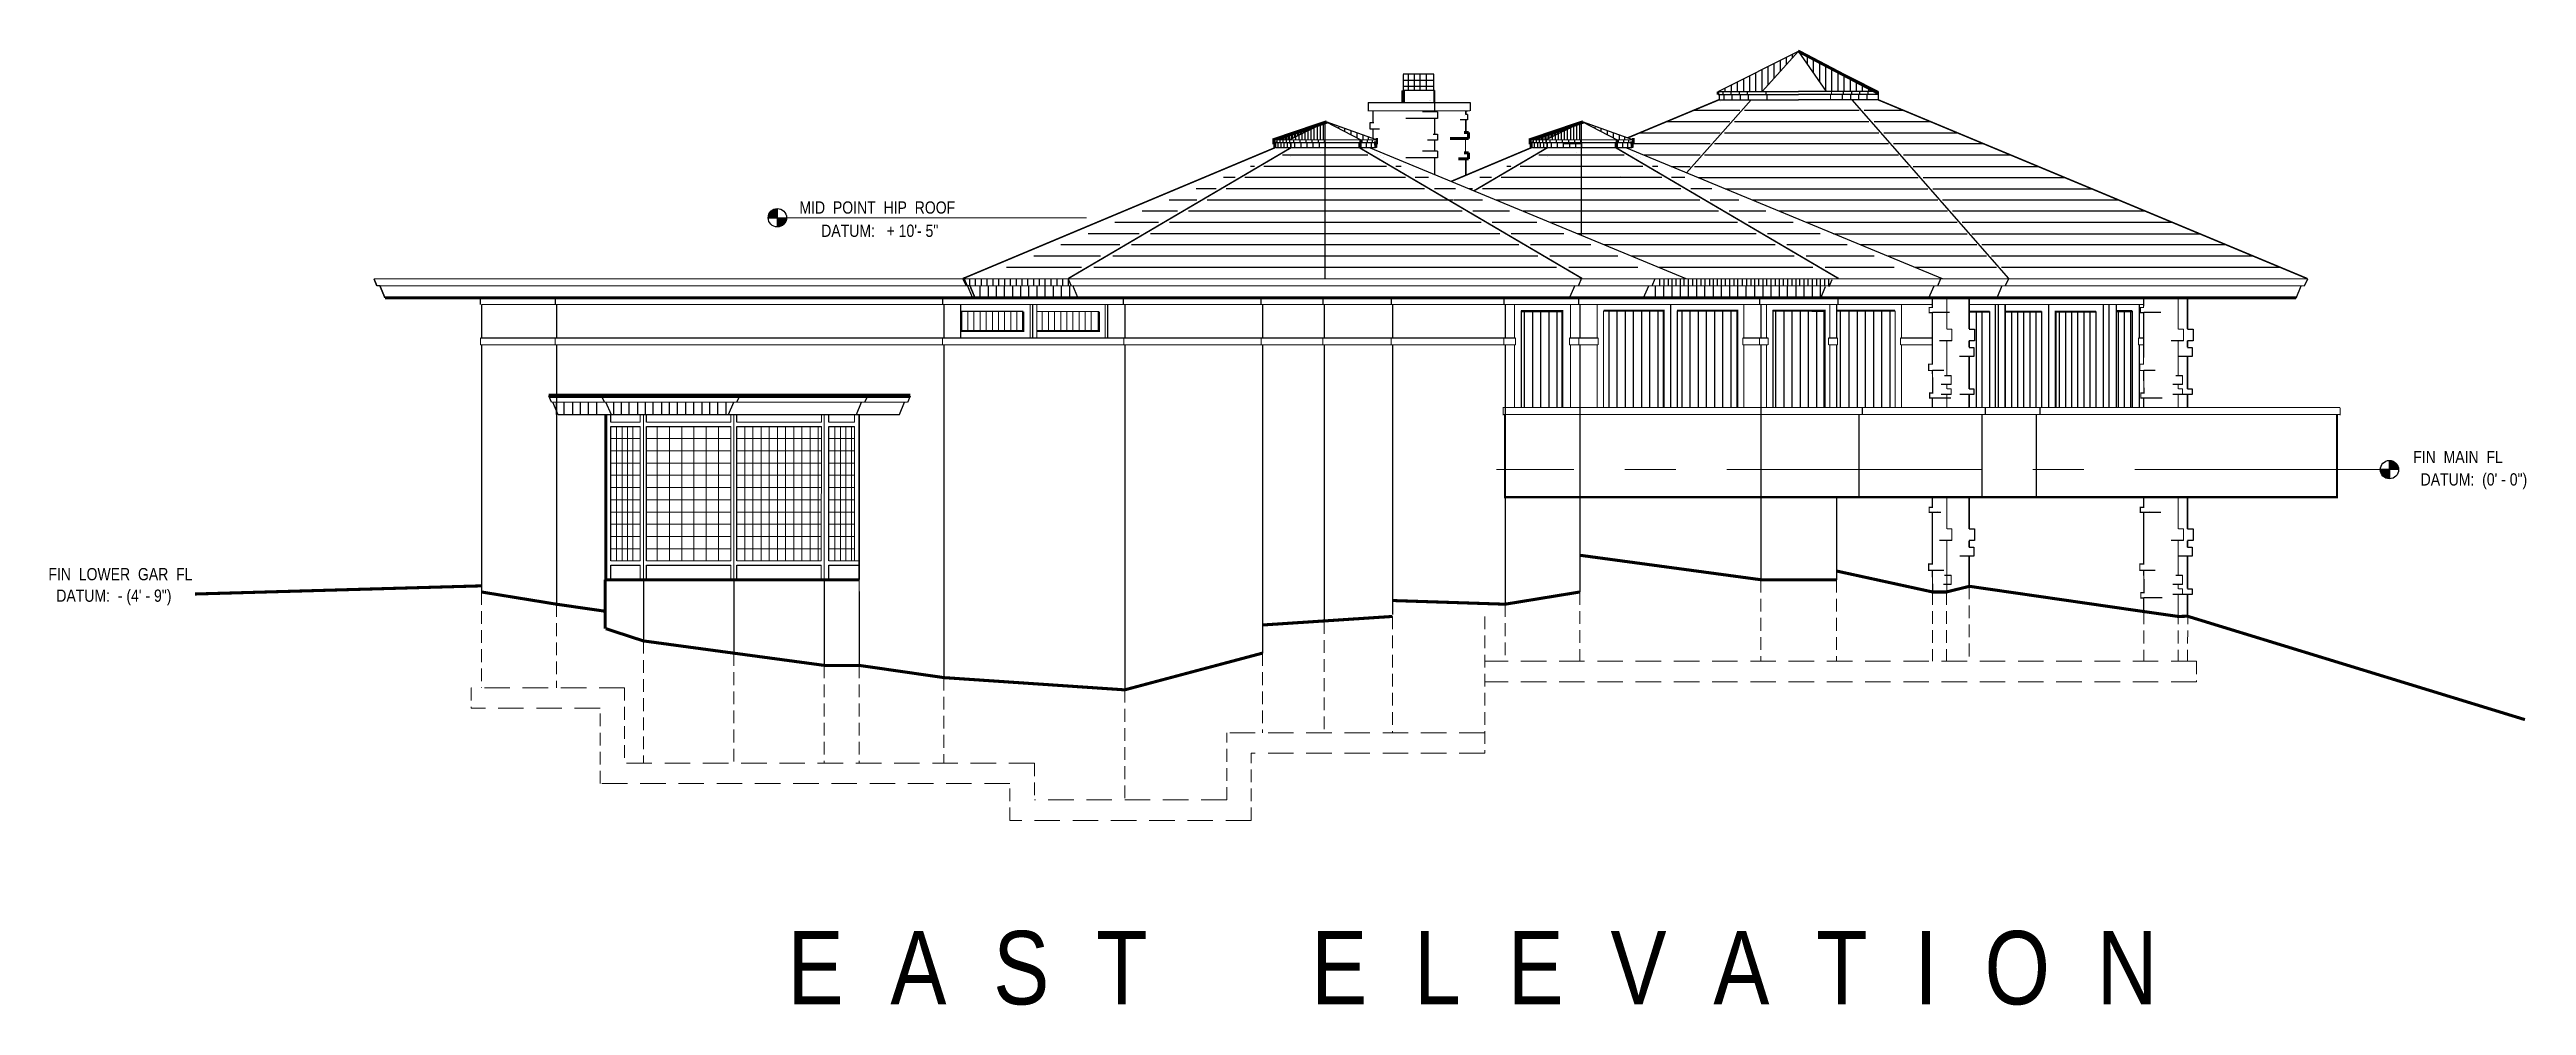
# Model space of a CAD drawing. Header units: inches. Extents: x -10188 to 9179, y -281 to 6710.
# Drawn here: x 3669 to 4883, y -281 to 188 of the extents above; entities that cross this region are included whole.
import ezdxf

# ---------------------------------------------------------------- set-up
doc = ezdxf.new("R2010")
doc.units = ezdxf.units.IN
doc.header["$MEASUREMENT"] = 0
doc.linetypes.add('CENTER', pattern=[2, 1.25, -0.25, 0.25, -0.25])
doc.linetypes.add('HIDDEN', pattern=[0.375, 0.25, -0.125])
doc.layers.add('FOOTING', color=7, linetype='HIDDEN', lineweight=5)
doc.layers.add('GRID LAYOUT', color=1, linetype='Continuous', lineweight=9)
for name, color, linetype in [('LLTEXT', 7, 'Continuous'), ('NORTH_ELEVATION', 7, 'Continuous'), ('SOUTH_ELEVATION', 7, 'Continuous'), ('SOUTH_ELEVATION_TEXT', 7, 'Continuous')]:
    doc.layers.add(name, color=color, linetype=linetype)
doc.styles.add('ARCHENT', font='technical.ttf', dxfattribs={"height": 6})

msp = doc.modelspace()

# ---------------------------------------------------------------- texts
at = {"layer": 'LLTEXT', "color": 7, "linetype": 'Continuous', "ltscale": 0.5, "insert": (4366.5, -262.9), "char_height": 36, "attachment_point": 5, "style": 'ARCHENT'}
msp.add_mtext('E  A  S  T       E  L  E  V  A  T  I  O  N', dxfattribs=at)
at = {"layer": 'SOUTH_ELEVATION_TEXT', "color": 7, "linetype": 'Continuous', "ltscale": 0.5, "char_height": 6, "attachment_point": 5, "style": 'ARCHENT'}
for s, insert, width in [('MID  POINT  HIP  ROOF', (4074.7, 110.1), 93.75), ('DATUM:   + 10\'- 5"', (4075.9, 98.7), 94.5), ('FIN  MAIN  FL', (4849.7, -12.2), 93.75), ('DATUM:  (0\' - 0")', (4857.5, -24.1), 94.5), ('FIN  LOWER  GAR  FL', (3703.6, -69.7), 93.75), ('DATUM:  - (4\' - 9")', (3700.4, -81.1), 94.5)]:
    msp.add_mtext(s, dxfattribs=dict(at, insert=insert, width=width))

# ---------------------------------------------------------------- hatches: boundary and pattern name
at = {"layer": 'SOUTH_ELEVATION_TEXT', "linetype": 'Continuous', "ltscale": 0.5}
h = msp.add_hatch(color=7, dxfattribs=at)
h.paths.add_polyline_path([(4025.7, 109.6), (4025.7, 105.1), (4021.2, 105.1, -0.414214)])
h.paths.add_polyline_path([(4025.7, 100.6), (4025.7, 105.1), (4030.2, 105.1, -0.414214)])
h = msp.add_hatch(color=7, dxfattribs=at)
h.paths.add_polyline_path([(4816.1, -13.9), (4816.1, -18.4), (4820.6, -18.4, 0.414214)])
h.paths.add_polyline_path([(4816.1, -22.9), (4816.1, -18.4), (4811.6, -18.4, 0.414214)])

# ---------------------------------------------------------------- linework, layer by layer
at = {"layer": 'FOOTING', "ltscale": 25}
for p, q in [((4507.9, -72.4), (4507.9, -112.4)), ((4544.9, -72.4), (4544.9, -112.4)), ((3880.6, -78.4), (3880.6, -125.4)), ((3917.4, -84.4), (3917.4, -125.4)), ((4382.5, -84.4), (4382.5, -112.4)), ((4419.2, -78.4), (4419.2, -112.4)), ((4592.1, -78.4), (4592.1, -112.4)), ((4598.9, -78.4), (4598.9, -112.4)), ((4610, -75.6), (4610, -112.4)), ((4293.8, -92.6), (4293.8, -147.4)), ((4327.3, -90.4), (4327.3, -147.4)), ((4372.5, -90.4), (4372.5, -157.4)), ((4695.6, -88), (4695.6, -112.4)), ((4712.5, -88), (4712.5, -112.4, -1.2)), ((4717.2, -88), (4717.1, -112.4)), ((3960, -102.4), (3960, -162.4)), ((4004.3, -108.4), (4004.3, -162.4)), ((4263.5, -108.4), (4263.5, -147.4)), ((4048.7, -114.4), (4048.7, -162.4)), ((4065.8, -114.4), (4065.8, -162.4)), ((4107.3, -120.4), (4107.3, -162.4)), ((4721.5, -112.4), (4721.5, -122.4)), ((3875.6, -125.4), (3875.6, -135.4)), ((3950.8, -125.4), (3950.8, -162.4)), ((4196, -126.4), (4196, -180.4)), ((3938.8, -172.4), (3938.8, -135.4)), ((4246, -180.4), (4246, -147.4)), ((4258, -190.4), (4258, -157.4)), ((4151.7, -162.4), (4151.7, -180.4)), ((4139.7, -190.4), (4139.7, -172.4))]:
    msp.add_line(p, q, dxfattribs=at)
at = {"layer": 'FOOTING', "lineweight": 5, "ltscale": 50}
for p, q in [((4721.5, -112.4), (4372.5, -112.4)), ((3950.8, -125.4), (3875.6, -125.4)), ((4721.5, -122.4), (4372.5, -122.4)), ((3938.8, -135.4), (3875.6, -135.4)), ((4372.5, -147.4), (4246, -147.4)), ((4372.5, -157.4), (4258, -157.4)), ((4151.7, -162.4), (3950.8, -162.4)), ((4139.7, -172.4), (3938.8, -172.4)), ((4246, -180.4), (4151.7, -180.4)), ((4258, -190.4), (4139.7, -190.4))]:
    msp.add_line(p, q, dxfattribs=at)
at = {"layer": 'GRID LAYOUT', "color": 1, "linetype": 'CENTER', "lineweight": 5, "ltscale": 100}
msp.add_line((4816.2, -18.4), (4378.3, -18.4), dxfattribs=at)
at = {"layer": 'NORTH_ELEVATION', "color": 5, "linetype": 'Continuous', "ltscale": 0.5}
for p, q in [((4486.9, 167), (4526.3, 186.8)), ((4508.5, 167), (4526.3, 186.8)), ((4540, 167), (4526.3, 186.8)), ((4319.5, 143.4), (4294.8, 152.1)), ((4445.2, 143.4), (4420.5, 152.1))]:
    msp.add_line(p, q, dxfattribs=at)
at = {"layer": 'NORTH_ELEVATION', "color": 7, "linetype": 'Continuous', "ltscale": 0.5}
for p, q in [((4565.4, 167), (4526.3, 186.8)), ((4486.9, 165.5), (4526.3, 165.5)), ((4487.4, 163), (4526.3, 163)), ((4565.4, 165.5), (4526.3, 165.5)), ((4565.4, 163), (4526.3, 163)), ((4565.4, 167), (4565.4, 165.5)), ((4565.4, 165.5), (4565.4, 163)), ((4269.1, 139.3), (4269.1, 139.3)), ((4269.6, 141.8), (4269.6, 139.3)), ((4318.8, 141.9), (4270.3, 141.9)), ((4394.8, 139.3), (4394.8, 139.3)), ((4395.3, 141.8), (4395.3, 139.3)), ((4444.5, 141.9), (4396, 141.9)), ((4463.6, 62.6, -1), (4463.6, 12, -1.7)), ((4622.7, 62.6, -0.4), (4622.7, 12.1, -0.4)), ((4624.2, 62.6, -0.4), (4624.2, 12.1, -0.4)), ((4649, 62.6, -1), (4649, 12.1, -1.7)), ((4675.7, 62.6, -0.4), (4675.7, 12.1, -0.4)), ((4693.4, 62.6), (4693.4, 46.1)), ((4146.2, 59.1, 44.9), (4115.7, 59.1, 44.9)), ((4390.3, 59.5), (4390.3, 12)), ((4460.3, 59.5, -1), (4460.3, 12.1, -1.7)), ((4466.8, 59.5, -1), (4466.8, 12, -1.7)), ((4513.7, 59.8, -1), (4513.7, 12.4, -1.7)), ((4620, 59.1, -1.4), (4620, 12.1, -1.4)), ((4645.5, 59.1, -1), (4645.5, 12.1, -1.7)), ((4672.2, 59.1, -0.4), (4672.2, 12.1, -0.4)), ((4689.9, 59.5, -1), (4689.9, 12.1, -1)), ((4387.6, 46.1), (3880.1, 46.1)), ((4428.1, 46.1), (4414, 46.1)), ((4511.4, 46.1), (4499, 46.1)), ((4545.5, 46.1), (4541.1, 46.1)), ((4592, 46.1), (4576.4, 46.1)), ((4695.6, 46.1), (4693, 46.1)), ((4693.4, 42.8), (4693.4, 12.1))]:
    msp.add_line(p, q, dxfattribs=at)
at = {"layer": 'NORTH_ELEVATION', "color": 27, "linetype": 'Continuous', "lineweight": 20, "ltscale": 0.5}
for p, q in [((4345.7, 162.6, 8.9), (4345.7, 162.6, 8.9)), ((4362.7, 155.2), (4362.7, 155.2)), ((4362.9, 152.9), (4362.9, 152.9))]:
    msp.add_line(p, q, dxfattribs=at)
at = {"layer": 'NORTH_ELEVATION', "color": 27, "linetype": 'Continuous', "ltscale": 0.5}
for p, q in [((4347.9, 162.6), (4347.9, 157)), ((4317.7, 157.4), (4317.7, 154.4)), ((4317.7, 156.5), (4317.7, 151.6)), ((4317.7, 148.8), (4317.7, 143.9)), ((4347.9, 153.8), (4347.9, 146.1)), ((4347.9, 143.2), (4347.9, 137.7)), ((4347.9, 143.2), (4347.9, 137.7)), ((4347.9, 134.5), (4347.9, 126.3))]:
    msp.add_line(p, q, dxfattribs=at)
at = {"layer": 'NORTH_ELEVATION', "color": 251, "linetype": 'Continuous', "ltscale": 0.5}
for p, q in [((4486.9, 167), (4526.3, 167)), ((4486.9, 167), (4486.9, 165.5)), ((4487.4, 165.5), (4487.4, 163)), ((4487.4, 163), (4526.3, 163)), ((4489.2, 167), (4489.2, 165.5)), ((4489.7, 165.5), (4489.7, 163)), ((4493.2, 167), (4493.2, 165.5)), ((4493.7, 165.5), (4493.7, 163)), ((4497.2, 167), (4497.2, 165.5)), ((4497.7, 165.5), (4497.7, 163)), ((4501.2, 167), (4501.2, 165.5)), ((4501.7, 165.5), (4501.7, 163)), ((4510.3, 167), (4510.3, 165.5)), ((4510.8, 165.5), (4510.8, 163)), ((4565.1, 167), (4526.3, 167)), ((4562, 163), (4526.3, 163)), ((4547.8, 165.5), (4547.8, 163)), ((4548.3, 167), (4548.3, 165.5)), ((4551.8, 165.5), (4551.8, 163)), ((4552.3, 167), (4552.3, 165.5)), ((4555.8, 165.5), (4555.8, 163)), ((4556.3, 167), (4556.3, 165.5)), ((4559.8, 165.5), (4559.8, 163)), ((4560.3, 167), (4560.3, 165.5)), ((4319, 139.4), (4270.3, 139.4)), ((4270.6, 143.3), (4270.6, 141.8)), ((4271.1, 141.8), (4271.1, 139.3)), ((4272.1, 143.4), (4272.1, 141.9)), ((4272.6, 141.9), (4272.6, 139.4)), ((4273.5, 143.4), (4273.5, 141.9)), ((4274, 141.9), (4274, 139.4)), ((4275.1, 143.4), (4275.1, 141.9)), ((4275.6, 141.9), (4275.6, 139.4)), ((4278.8, 143.4), (4278.8, 141.9)), ((4279.3, 141.9), (4279.3, 139.4)), ((4281.8, 143.4), (4281.8, 141.9)), ((4282.3, 141.9), (4282.3, 139.4)), ((4284.8, 143.4), (4284.8, 141.9)), ((4285.3, 141.9), (4285.3, 139.4)), ((4287.8, 143.4), (4287.8, 141.9)), ((4288.3, 141.9), (4288.3, 139.4)), ((4290.8, 143.4), (4290.8, 141.9)), ((4291.3, 141.9), (4291.3, 139.4)), ((4293.8, 143.4), (4293.8, 141.9)), ((4294.3, 141.9), (4294.3, 139.4)), ((4294.3, 141.9), (4294.3, 139.4)), ((4310.8, 141.9), (4310.8, 139.4)), ((4311.2, 141.9), (4311.2, 139.4)), ((4311.3, 143.4), (4311.3, 141.9)), ((4311.7, 143.4), (4311.7, 141.9)), ((4311.7, 141.9), (4311.7, 139.4)), ((4311.7, 141.9), (4311.7, 139.4)), ((4312.2, 143.4), (4312.2, 141.9)), ((4312.2, 143.4), (4312.2, 141.9)), ((4314.3, 141.9), (4314.3, 139.4)), ((4314.8, 143.4), (4314.8, 141.9)), ((4316.8, 141.9), (4316.8, 139.4)), ((4317.3, 143.4), (4317.3, 141.9)), ((4319.1, 141.9), (4319.1, 139.4)), ((4444.7, 139.4), (4396, 139.4)), ((4396.3, 143.3), (4396.3, 141.8)), ((4396.8, 141.8), (4396.8, 139.3)), ((4397.8, 143.4), (4397.8, 141.9)), ((4398.3, 141.9), (4398.3, 139.4)), ((4399.2, 143.4), (4399.2, 141.9)), ((4399.7, 141.9), (4399.7, 139.4)), ((4400.8, 143.4), (4400.8, 141.9)), ((4401.3, 141.9), (4401.3, 139.4)), ((4404.5, 143.4), (4404.5, 141.9)), ((4405, 141.9), (4405, 139.4)), ((4407.5, 143.4), (4407.5, 141.9)), ((4408, 141.9), (4408, 139.4)), ((4410.5, 143.4), (4410.5, 141.9)), ((4411, 141.9), (4411, 139.4)), ((4413.5, 143.4), (4413.5, 141.9)), ((4414, 141.9), (4414, 139.4)), ((4416.5, 143.4), (4416.5, 141.9)), ((4417, 141.9), (4417, 139.4)), ((4419.5, 143.4), (4419.5, 141.9)), ((4420, 141.9), (4420, 139.4)), ((4420, 141.9), (4420, 139.4)), ((4436.5, 141.9), (4436.5, 139.4)), ((4436.9, 141.9), (4436.9, 139.4)), ((4437, 143.4), (4437, 141.9)), ((4437.4, 143.4), (4437.4, 141.9)), ((4437.4, 141.9), (4437.4, 139.4)), ((4437.4, 141.9), (4437.4, 139.4)), ((4437.9, 143.4), (4437.9, 141.9)), ((4437.9, 143.4), (4437.9, 141.9)), ((4440, 141.9), (4440, 139.4)), ((4440.5, 143.4), (4440.5, 141.9)), ((4442.5, 141.9), (4442.5, 139.4)), ((4443, 143.4), (4443, 141.9)), ((4444.8, 141.9), (4444.8, 139.4))]:
    msp.add_line(p, q, dxfattribs=at)
at = {"layer": 'NORTH_ELEVATION', "color": 83, "linetype": 'Continuous', "lineweight": 20, "ltscale": 0.5}
for p, q in [((4488, 162.2), (4488, 162.2)), ((4362.6, 119.2), (4362.6, 119.2))]:
    msp.add_line(p, q, dxfattribs=at)
at = {"layer": 'NORTH_ELEVATION', "color": 93, "linetype": 'Continuous', "lineweight": 20, "ltscale": 0.5}
for p, q in [((4493.8, 169.9), (4493.8, 169.9)), ((4559, 169.9), (4559, 169.9)), ((4277.5, 135.2), (4277.5, 135.2)), ((4292, 137.2), (4292, 137.2)), ((4319.9, 136.2), (4319.9, 136.2)), ((4403.2, 135.2), (4403.2, 135.2)), ((4417.7, 137.2), (4417.7, 137.2)), ((4445.6, 136.2), (4445.6, 136.2)), ((4439.3, 125.5), (4439.3, 125.5))]:
    msp.add_line(p, q, dxfattribs=at)
at = {"layer": 'NORTH_ELEVATION', "color": 5, "linetype": 'Continuous', "lineweight": 30, "ltscale": 0.5}
for p, q in [((4294.8, 152.1), (4276.9, 143.4)), ((4294.8, 152.1), (4311.7, 143.4)), ((4420.5, 152.1), (4402.6, 143.4)), ((4420.5, 152.1), (4437.4, 143.4))]:
    msp.add_line(p, q, dxfattribs=at)
at = {"layer": 'NORTH_ELEVATION', "color": 93, "linetype": 'Continuous', "ltscale": 0.5}
for p, q in [((4448.5, 146.8), (4487.9, 146.8)), ((4461.7, 152.3), (4492.7, 152.3)), ((4474.9, 157.8), (4497.6, 157.8)), ((4490, 146.8), (4565.7, 146.8)), ((4494.9, 152.3), (4560.9, 152.3)), ((4499.8, 157.8), (4556.1, 157.8)), ((4558.6, 157.8), (4577.7, 157.8)), ((4563.4, 152.3), (4590.9, 152.3)), ((4568.2, 146.8), (4604.1, 146.8)), ((4315.2, 135.8), (4273.4, 135.8)), ((4315.2, 135.8), (4273.4, 135.8)), ((4471.2, 75.2), (4316.5, 139.3)), ((4440.9, 135.8), (4399.1, 135.8)), ((4419.8, 141.3), (4410.8, 141.3)), ((4596.9, 75.2), (4442.2, 139.3)), ((4483, 141.3), (4446, 141.3)), ((4478.1, 135.8), (4450.6, 135.8)), ((4575.4, 135.8), (4480.3, 135.8)), ((4570.5, 141.3), (4485.2, 141.3)), ((4617.3, 141.3), (4573, 141.3)), ((4630.5, 135.8), (4577.8, 135.8)), ((4250.2, 124.8), (4244.4, 124.8)), ((4333.7, 124.8), (4254.9, 124.8)), ((4259.6, 130.3), (4257.6, 130.3)), ((4324.4, 130.3), (4264.2, 130.3)), ((4331.6, 130.3), (4329, 130.3)), ((4344.9, 124.8), (4338.4, 124.8)), ((4375.9, 124.8), (4370.1, 124.8)), ((4459.4, 124.8), (4380.6, 124.8)), ((4385.3, 130.3), (4383.3, 130.3)), ((4450.1, 130.3), (4389.9, 130.3)), ((4457.3, 130.3), (4454.7, 130.3)), ((4463.9, 130.3), (4473.2, 130.3)), ((4470.6, 124.8), (4464.1, 124.8)), ((4475.4, 130.3), (4580.2, 130.3)), ((4477.2, 124.8), (4585, 124.8)), ((4582.6, 130.3), (4643.7, 130.3)), ((4587.4, 124.8), (4656.9, 124.8)), ((4231.3, 113.8), (4217.8, 113.8)), ((4240.8, 119.3), (4231.1, 119.3)), ((4352.2, 113.8), (4236.4, 113.8)), ((4342.9, 119.3), (4245.7, 119.3)), ((4357, 113.8), (4343.5, 113.8)), ((4358.2, 119.3), (4347.8, 119.3)), ((4371.4, 113.8), (4357.3, 113.8)), ((4366.5, 119.3), (4364.7, 119.3)), ((4468.6, 119.3), (4371.4, 119.3)), ((4477.9, 113.8), (4378, 113.8)), ((4483.9, 119.3), (4473.5, 119.3)), ((4497.1, 113.8), (4483, 113.8)), ((4490.4, 119.3), (4589.8, 119.3)), ((4594.6, 113.8), (4503.7, 113.8)), ((4592.2, 119.3), (4670.1, 119.3)), ((4683.3, 113.8), (4597, 113.8)), ((4203.1, 97.3), (4178, 97.3)), ((4212.5, 102.8), (4191.2, 102.8)), ((4221.9, 108.3), (4204.5, 108.3)), ((4379.9, 97.3), (4208.7, 97.3)), ((4370.7, 102.8), (4217.9, 102.8)), ((4361.4, 108.3), (4227.2, 108.3)), ((4338.2, 102.8), (4316.9, 102.8)), ((4347.6, 108.3), (4330.2, 108.3)), ((4384.7, 108.3), (4366.7, 108.3)), ((4398, 102.8), (4376.1, 102.8)), ((4411.3, 97.3), (4385.5, 97.3)), ((4487.1, 108.3), (4391.3, 108.3)), ((4496.4, 102.8), (4404.6, 102.8)), ((4505.6, 97.3), (4417.9, 97.3)), ((4510.4, 108.3), (4492.4, 108.3)), ((4523.7, 102.8), (4501.8, 102.8)), ((4537, 97.3), (4511.2, 97.3)), ((4599.4, 108.3), (4517, 108.3)), ((4604.2, 102.8), (4530.3, 102.8)), ((4543.5, 97.3), (4609, 97.3)), ((4696.5, 108.3), (4601.8, 108.3)), ((4709.7, 102.8), (4606.6, 102.8)), ((4611.4, 97.3), (4722.9, 97.3)), ((4184.2, 86.3), (4151.4, 86.3)), ((4193.6, 91.8), (4164.7, 91.8)), ((4398.5, 86.3), (4190.2, 86.3)), ((4389.2, 91.8), (4199.4, 91.8)), ((4424.5, 91.8), (4395, 91.8)), ((4437.8, 86.3), (4404.4, 86.3)), ((4514.9, 91.8), (4431.1, 91.8)), ((4524.2, 86.3), (4444.4, 86.3)), ((4550.2, 91.8), (4520.7, 91.8)), ((4563.5, 86.3), (4530.1, 86.3)), ((4613.8, 91.8), (4556.8, 91.8)), ((4618.6, 86.3), (4570.1, 86.3)), ((4736.1, 91.8), (4616.2, 91.8)), ((4749.3, 86.3), (4621, 86.3)), ((4119.9, 75.3), (4119.9, 71.8)), ((4122.7, 75.3), (4122.7, 71.8)), ((4125.6, 75.3), (4125.6, 71.8)), ((4128.4, 75.3), (4128.4, 71.8)), ((4131.3, 75.3), (4131.3, 71.8)), ((4134.1, 75.3), (4134.1, 71.8)), ((4137, 75.3), (4137, 71.8)), ((4174.8, 80.8), (4138.1, 80.8)), ((4139.8, 75.3), (4139.8, 71.8)), ((4142.7, 75.3), (4142.7, 71.8)), ((4145.5, 75.3), (4145.5, 71.8)), ((4148.4, 75.3), (4148.4, 71.8)), ((4151.2, 75.3), (4151.2, 71.8)), ((4154.1, 75.3), (4154.1, 71.8)), ((4156.9, 75.3), (4156.9, 71.8)), ((4159.8, 75.3), (4159.8, 71.8)), ((4162.7, 75.3), (4162.7, 71.8)), ((4165.5, 75.3), (4165.5, 71.8)), ((4168.3, 75.3), (4168.3, 71.8)), ((4407.7, 80.8), (4180.9, 80.8)), ((4447.6, 80.8), (4413.8, 80.8)), ((4533.4, 80.8), (4457.7, 80.8)), ((4458.2, 75.2), (4458.2, 71.7)), ((4460.3, 75.2), (4460.3, 71.7)), ((4462.4, 75.2), (4462.4, 71.7)), ((4464.3, 75.1), (4464.3, 71.6)), ((4466.2, 75.1), (4466.2, 71.6)), ((4468.3, 75.1), (4468.3, 71.6)), ((4470.2, 75.1), (4470.2, 71.6)), ((4472.3, 75.1), (4472.3, 71.6)), ((4474.4, 75.1), (4474.4, 71.6)), ((4476.3, 75.2), (4476.3, 71.7)), ((4478.4, 75.2), (4478.4, 71.7)), ((4480.5, 75.2), (4480.5, 71.7)), ((4482.7, 75.2), (4482.7, 71.7)), ((4484.5, 75.1), (4484.5, 71.6)), ((4486.4, 75.1), (4486.4, 71.6)), ((4488.5, 75.1), (4488.5, 71.6)), ((4490.4, 75.1), (4490.4, 71.6)), ((4492.5, 75.1), (4492.5, 71.6)), ((4494.7, 75.1), (4494.7, 71.6)), ((4496.5, 75.1), (4496.5, 71.6)), ((4498.7, 75.1), (4498.7, 71.6)), ((4500.8, 75.1), (4500.8, 71.6)), ((4502.9, 75.1), (4502.9, 71.6)), ((4504.8, 75.1), (4504.8, 71.6)), ((4506.7, 75.1), (4506.7, 71.6)), ((4508.8, 75.1), (4508.8, 71.6)), ((4510.7, 75.1), (4510.7, 71.6)), ((4512.8, 75.1), (4512.8, 71.6)), ((4514.9, 75.1), (4514.9, 71.6)), ((4516.8, 75.1), (4516.8, 71.6)), ((4518.9, 75.1), (4518.9, 71.6)), ((4521, 75.1), (4521, 71.6)), ((4523.1, 75.1), (4523.1, 71.6)), ((4525, 75.1), (4525, 71.6)), ((4526.9, 75.1), (4526.9, 71.6)), ((4529, 75.1), (4529, 71.6)), ((4530.9, 75.1), (4530.9, 71.6)), ((4533, 75.1), (4533, 71.6)), ((4535.1, 75.1), (4535.1, 71.6)), ((4537, 75.1), (4537, 71.6)), ((4539.1, 75.1), (4539.1, 71.6)), ((4573.3, 80.8), (4539.5, 80.8)), ((4541, 75.1), (4541, 71.6)), ((4623.4, 80.8), (4583.4, 80.8)), ((4762.5, 80.8), (4625.8, 80.8))]:
    msp.add_line(p, q, dxfattribs=at)
at = {"layer": 'NORTH_ELEVATION', "color": 251, "linetype": 'Continuous', "lineweight": 20, "ltscale": 0.5}
for p, q in [((4319.5, 143.4), (4269, 143.4)), ((4445.2, 143.4), (4394.7, 143.4))]:
    msp.add_line(p, q, dxfattribs=at)
at = {"layer": 'NORTH_ELEVATION', "color": 7, "linetype": 'Continuous', "lineweight": 5, "ltscale": 50}
msp.add_line((4177.3, 105.1), (4030.2, 105.1), dxfattribs=at)
at = {"layer": 'NORTH_ELEVATION', "color": 49, "linetype": 'Continuous', "ltscale": 0.5}
for p, q in [((3880, 66.1), (3880, 62.6)), ((3916.7, 66.1), (3916.7, 62.6)), ((4106.6, 66.1), (4106.6, 62.6)), ((4195.3, 66.1), (4195.3, 62.6)), ((4262.8, 66.1), (4262.8, 62.6)), ((4293.1, 66.1), (4293.1, 62.6)), ((4326.6, 66.1), (4326.6, 62.6)), ((4381.8, 66.1), (4381.8, 62.6)), ((4418.5, 66.1), (4418.5, 62.6)), ((4507.2, 66.1), (4507.2, 62.6)), ((4545.6, 66.1), (4545.6, 62.6)), ((3917.2, 14.7), (3917.2, 8.7)), ((3921, 14.7), (3921, 8.7)), ((3925.2, 14.7), (3925.2, 8.7)), ((3929, 14.7), (3929, 8.7)), ((3932.9, 14.7), (3932.9, 8.7)), ((3937, 14.7), (3937, 8.7)), ((3945.3, 14.6), (3945.3, 8.6)), ((3949.1, 14.6), (3949.1, 8.6)), ((3952.9, 14.6), (3952.9, 8.6)), ((3957.1, 14.6), (3957.1, 8.6)), ((3960.9, 14.6), (3960.9, 8.6)), ((3964.7, 14.6), (3964.7, 8.6)), ((3968.9, 14.6), (3968.9, 8.6)), ((3972.7, 14.6), (3972.7, 8.6)), ((3976.5, 14.6), (3976.5, 8.6)), ((3980.7, 14.6), (3980.7, 8.6)), ((3984.5, 14.6), (3984.5, 8.6)), ((3988.7, 14.6), (3988.7, 8.6)), ((3992.5, 14.6), (3992.5, 8.6)), ((3996.3, 14.6), (3996.3, 8.6)), ((4000.5, 14.6), (4000.5, 8.6))]:
    msp.add_line(p, q, dxfattribs=at)
at = {"layer": 'NORTH_ELEVATION', "color": 49, "linetype": 'Continuous', "lineweight": 20, "ltscale": 0.5}
for p, q in [((4387.1, 62.7), (4387.1, 46.1)), ((4414.6, 62.6), (4414.6, 46.1)), ((4387.1, 42.8), (4387.1, 12)), ((4414.6, 42.8), (4414.6, 12))]:
    msp.add_line(p, q, dxfattribs=at)
at = {"layer": 'NORTH_ELEVATION', "color": 7, "linetype": 'Continuous', "lineweight": 20, "ltscale": 0.5}
for p, q in [((4427.6, 62.4, 0), (4427.6, 46.1, 0)), ((4499.5, 62.4, 0), (4499.5, 46.1, 0)), ((4541.7, 62.6), (4541.7, 46.1)), ((4544.9, 62.4), (4544.9, 46.1)), ((4576.9, 62.4), (4576.9, 46.1)), ((4183.3, 59.1), (4152.9, 59.1)), ((4430.8, 59.4, 0), (4430.8, 12, 0)), ((4539.1, 59.4, 1.3), (4539.1, 12, 1.3)), ((4573.7, 59.4), (4573.7, 12)), ((3880.1, 46.1), (3880.1, 42.8)), ((3916.8, 46.1), (3916.8, 42.8, -0.7)), ((4106.7, 46.1), (4106.7, 42.8, -0.7)), ((4195.5, 46.1), (4195.5, 42.8, -0.7)), ((4262.9, 46.1), (4262.9, 42.8, -0.7)), ((4293.2, 46.1), (4293.2, 42.8, -0.7)), ((4326.7, 46.1), (4326.7, 42.8)), ((4381.9, 46.1), (4381.9, 42.9)), ((4387.6, 46.1), (4387.6, 42.8)), ((4414, 46.1), (4414, 42.8)), ((4418.6, 46.1), (4418.6, 42.8, -0.7)), ((4427.6, 42.8, 0), (4427.6, 12, 0)), ((4428.1, 46.1, 0), (4428.1, 42.8, 0)), ((4499, 46.1, 0), (4499, 42.8, 0)), ((4499.5, 42.8, 0), (4499.5, 12, 0)), ((4507.3, 46.1), (4507.3, 42.8, -0.7)), ((4511.4, 46.1), (4511.4, 42.8, -0.7)), ((4541.1, 46.1), (4541.1, 42.8)), ((4541.7, 42.8), (4541.7, 12)), ((4545.5, 46.1), (4545.5, 42.8)), ((4576.4, 46.1), (4576.4, 42.8)), ((4576.9, 42.8), (4576.9, 12)), ((4693, 46.1), (4693, 42.8, 0.3))]:
    msp.add_line(p, q, dxfattribs=at)
at = {"layer": 'NORTH_ELEVATION', "color": 47, "linetype": 'Continuous', "ltscale": 0.5}
msp.add_line((4175.8, 49.6, 44.2), (4183.4, 49.6, 44.4), dxfattribs=at)
at = {"layer": 'NORTH_ELEVATION', "color": 5, "linetype": 'Continuous', "lineweight": 60, "ltscale": 50}
msp.add_line((3941.6, 8.6), (3941.6, -72.4), dxfattribs=at)
at = {"layer": 'NORTH_ELEVATION', "color": 7, "linetype": 'Continuous', "lineweight": 20, "ltscale": 50}
for p, q in [((3960, 8.6), (3960, -68.9)), ((4004.3, 8.6), (4004.3, -68.9))]:
    msp.add_line(p, q, dxfattribs=at)
at = {"layer": 'NORTH_ELEVATION', "color": 5, "linetype": 'Continuous', "lineweight": 20, "ltscale": 50}
for p, q in [((3960, 8.6), (3960, -72.4)), ((4004.3, 8.6), (4004.3, -72.4)), ((4048.7, 8.6), (4048.7, -72.4))]:
    msp.add_line(p, q, dxfattribs=at)
at = {"layer": 'NORTH_ELEVATION', "color": 27, "linetype": 'Continuous', "lineweight": 60, "ltscale": 0.5}
msp.add_line((3941.3, -72.4), (3941.3, -96.3), dxfattribs=at)
at = {"layer": 'NORTH_ELEVATION', "color": 27, "linetype": 'Continuous', "lineweight": 30, "ltscale": 0.5}
for p, q in [((3960, -72.4), (3960, -102.4)), ((4004.3, -72.4), (4004.3, -108.4)), ((4048.7, -72.4), (4048.7, -114.4))]:
    msp.add_line(p, q, dxfattribs=at)
at = {"layer": 'NORTH_ELEVATION', "color": 5, "linetype": 'Continuous', "ltscale": 0.5}
for points, const_width in [([(4526.1, 186.9), (4565.4, 166.2)], 1.5), ([(4295, 152.2), (4269, 143.4)], 1.5), ([(4294.8, 152.1), (4319.5, 143.4)], 0.5), ([(4420.7, 152.2), (4394.7, 143.4)], 1.5), ([(4420.5, 152.1), (4445.2, 143.4)], 0.5)]:
    msp.add_lwpolyline(points, dxfattribs=dict(at, const_width=const_width))
at = {"layer": 'NORTH_ELEVATION', "color": 93, "linetype": 'Continuous', "ltscale": 0.5}
for points, const_width in [([(4487.4, 163), (4442.6, 144.3)], 0.75), ([(4565.3, 163), (4776, 75.2)], 0.75), ([(4269.5, 139.4), (4116.7, 75.3)], 0.75), ([(4277.4, 139.4), (4168.3, 75.3)], 0.75), ([(4311.2, 139.4), (4420.3, 75.3)], 0.75), ([(4395.2, 139.4), (4356, 122.9)], 0.75), ([(4403.1, 139.4), (4367.2, 118.3)], 0.75), ([(4436.9, 139.4), (4546, 75.3)], 0.75), ([(4776, 75.2), (3827.9, 75.2)], 0.5), ([(3829.1, 71.9), (3831.1, 71.9)], 0.5), ([(4774.6, 71.8), (3829.3, 71.8)], 0.5), ([(4118.4, 71.9), (4120.5, 71.9)], 0.5), ([(4090.9, 17.8), (3913.6, 17.8)], 2), ([(4089.6, 14.7), (3914.9, 14.7)], 0.5)]:
    msp.add_lwpolyline(points, dxfattribs=dict(at, const_width=const_width))
at = {"layer": 'NORTH_ELEVATION', "color": 251, "linetype": 'Continuous', "ltscale": 0.5}
for points, const_width in [([(4486.9, 165.5), (4565.4, 165.5)], 0.5), ([(4269.6, 143.3), (4269.1, 143.3), (4269.1, 141.8), (4269.6, 141.8), (4269.6, 139.3)], 1.5), ([(4318.8, 141.9), (4270.3, 141.9)], 0.5), ([(4319, 143.4), (4319.5, 143.4), (4319.5, 141.9), (4319, 141.9), (4319.1, 139.4)], 1.5), ([(4395.3, 143.3), (4394.8, 143.3), (4394.8, 141.8), (4395.3, 141.8), (4395.3, 139.3)], 1.5), ([(4444.5, 141.9), (4396, 141.9)], 0.5), ([(4444.7, 143.4), (4445.2, 143.4), (4445.2, 141.9), (4444.7, 141.9), (4444.8, 139.4)], 1.5)]:
    msp.add_lwpolyline(points, dxfattribs=dict(at, const_width=const_width))
at = {"layer": 'NORTH_ELEVATION', "color": 27, "linetype": 'Continuous', "ltscale": 0.5, "const_width": 0.5}
msp.add_lwpolyline([(4363.1, 144), (4363.1, 136.9)], dxfattribs=at)
at = {"layer": 'NORTH_ELEVATION', "color": 7, "linetype": 'Continuous', "ltscale": 0.5}
for points, const_width in [([(3880.7, 62.6), (4592, 62.6)], 0.5), ([(4610, 62.6), (4695.6, 62.6)], 0.5), ([(4791.9, 12), (4381.5, 12), (4381.5, 8.3)], 0.5), ([(4791.9, 12), (4791.9, 8.3)], 0.5), ([(4791.9, 8.6), (4381.5, 8.6)], 0.5), ([(4382.5, 8.5), (4382.5, -32.5)], 1), ([(4790.4, 8.6), (4790.4, -32.4)], 1), ([(4382.5, -31.9), (4790.4, -31.9)], 1)]:
    msp.add_lwpolyline(points, dxfattribs=dict(at, const_width=const_width))
at = {"layer": 'NORTH_ELEVATION', "color": 37, "linetype": 'Continuous', "ltscale": 0.5, "const_width": 0.5}
msp.add_lwpolyline([(4152.9, 46.1), (4152.9, 62.6)], dxfattribs=at)
at = {"layer": 'NORTH_ELEVATION', "color": 7, "linetype": 'Continuous', "ltscale": 0.5}
for points, const_width, elevation in [([(4115.7, 49.6), (4146.2, 49.6), (4146.2, 59.1)], 1, 89.9), ([(4152.9, 49.6), (4183.3, 49.6), (4183.3, 59.1)], 1, 45), ([(4390.3, 59.3), (4410.5, 59.3), (4410.5, 12)], 1, 2.8), ([(4620, 59.1), (4610, 59.1)], 1, 0.6), ([(4645.5, 59.1), (4627.7, 59.1)], 1, 1), ([(4672.2, 59.1), (4652.5, 59.1), (4652.5, 12.1)], 1, -0.4), ([(4689.9, 59.3), (4682.2, 59.3)], 1, 1.3), ([(3880.1, 42.8), (4387.6, 42.8)], 0.5, -0.7), ([(4414, 42.8), (4428.1, 42.8)], 0.5, -0.7), ([(4499, 42.8), (4511.4, 42.8)], 0.5, -0.7), ([(4541.1, 42.8), (4545.5, 42.8)], 0.5, -0.7), ([(4576.4, 42.8), (4592, 42.8)], 0.5, -0.7), ([(4693, 42.8), (4695.6, 42.8)], 0.5, -0.7)]:
    msp.add_lwpolyline(points, dxfattribs=dict(at, const_width=const_width, elevation=elevation))
at = {"layer": 'NORTH_ELEVATION', "color": 49, "linetype": 'Continuous', "ltscale": 0.5, "const_width": 1}
for points, elevation in [([(4430.8, 59.5), (4460.3, 59.5), (4460.3, 12)], 2.3), ([(4466.8, 59.5), (4496.3, 59.5), (4496.3, 12.1)], 3.2), ([(4513.7, 59.5), (4539.1, 59.5), (4539.1, 12.1)], 0.8), ([(4539.1, 59.4), (4531.1, 59.5)], 2.3), ([(4573.7, 59.5), (4544.9, 59.5)], 2.3)]:
    msp.add_lwpolyline(points, dxfattribs=dict(at, elevation=elevation))
at = {"layer": 'SOUTH_ELEVATION', "color": 4, "linetype": 'Continuous', "ltscale": 0.5}
for p, q in [((4517.3, 182.3), (4517.3, 176.8)), ((4520.3, 183.8), (4520.3, 180.2)), ((4523.3, 185.3), (4523.3, 183.5)), ((4527.6, 186.1), (4527.6, 184.9)), ((4530.6, 184.5), (4530.6, 180.6)), ((4533.6, 182.8), (4533.6, 176.2)), ((4493.3, 170.2), (4493.3, 167)), ((4496.3, 171.7), (4496.3, 167)), ((4499.3, 173.2), (4499.3, 167)), ((4502.3, 174.8), (4502.3, 167)), ((4505.3, 176.3), (4505.3, 167)), ((4508.3, 177.8), (4508.3, 167)), ((4511.3, 179.3), (4511.3, 170.1)), ((4514.3, 180.8), (4514.3, 173.5)), ((4536.6, 181.2), (4536.6, 171.9)), ((4539.6, 179.5), (4539.6, 167.5)), ((4542.6, 177.9), (4542.6, 167)), ((4545.6, 176.3), (4545.6, 167)), ((4548.6, 174.6), (4548.6, 167)), ((4551.6, 173), (4551.6, 167)), ((4554.6, 171.3), (4554.6, 167)), ((4487.3, 167.2), (4487.3, 167)), ((4490.3, 168.7), (4490.3, 167)), ((4557.6, 169.7), (4557.6, 167)), ((4560.6, 168), (4560.6, 167)), ((4282.8, 146.3), (4282.8, 143.4)), ((4284.3, 147), (4284.3, 143.4)), ((4285.8, 147.7), (4285.8, 143.4)), ((4287.3, 148.4), (4287.3, 143.4)), ((4288.8, 149.2), (4288.8, 143.4)), ((4290.3, 149.8), (4290.3, 143.4)), ((4291.8, 150.3), (4291.8, 143.4)), ((4293.3, 150.8), (4293.3, 143.4)), ((4297.8, 150.8), (4297.8, 150.5)), ((4300.8, 149.6), (4300.8, 149)), ((4303.8, 148.9), (4303.8, 147.4)), ((4306.8, 147.8), (4306.8, 145.9)), ((4309.8, 146.8), (4309.8, 144.3)), ((4312.8, 145.7), (4312.8, 143.4)), ((4408.5, 146.3), (4408.5, 143.4)), ((4410, 147), (4410, 143.4)), ((4411.5, 147.7), (4411.5, 143.4)), ((4413, 148.4), (4413, 143.4)), ((4414.5, 149.2), (4414.5, 143.4)), ((4416, 149.8), (4416, 143.4)), ((4417.5, 150.3), (4417.5, 143.4)), ((4419, 150.8), (4419, 143.4)), ((4423.5, 150.8), (4423.5, 150.5)), ((4426.5, 149.6), (4426.5, 149)), ((4429.5, 148.9), (4429.5, 147.4)), ((4432.5, 147.8), (4432.5, 145.9)), ((4435.5, 146.8), (4435.5, 144.3)), ((4438.5, 145.7), (4438.5, 143.4)), ((4279.8, 144.8), (4279.8, 143.4)), ((4281.3, 145.5), (4281.3, 143.4)), ((4315.3, 144.6), (4315.3, 143.4)), ((4405.5, 144.8), (4405.5, 143.4)), ((4407, 145.5), (4407, 143.4)), ((4441, 144.6), (4441, 143.4)), ((4391.9, 59.1, 0.8), (4391.9, 12, 0.3)), ((4395.9, 59.1, 0.8), (4395.9, 12, 0.3)), ((4399.9, 59.1, 0.8), (4399.9, 12, 0.3)), ((4403.9, 59.1, 0.8), (4403.9, 12, 0.3)), ((4407.9, 59.1, 0.8), (4407.9, 12, 0.3))]:
    msp.add_line(p, q, dxfattribs=at)
at = {"layer": 'SOUTH_ELEVATION', "color": 27, "linetype": 'Continuous', "lineweight": 30, "ltscale": 0.5}
for p, q in [((4315.4, 161.6), (4365.3, 161.6)), ((4315.4, 161.6), (4315.4, 157.6)), ((4365.3, 161.6), (4365.3, 157.6)), ((4364.1, 153.1, 1.2), (4360.5, 153.1, 1.2)), ((4363.2, 157.6, 1.2), (4364.1, 157.6, 1.2)), ((4364.1, 155.7, 1.2), (4364.1, 153.1, 1.2))]:
    msp.add_line(p, q, dxfattribs=at)
at = {"layer": 'SOUTH_ELEVATION', "color": 27, "linetype": 'Continuous', "ltscale": 0.5}
for p, q in [((4347.9, 167.6), (4332.6, 167.6)), ((4347.9, 167.6), (4347.9, 161.6)), ((4316.1, 151.6), (4316.1, 148.8)), ((4318.1, 151.6), (4316.1, 151.6)), ((4316.1, 148.8), (4320.9, 148.8)), ((4349.3, 153.8), (4333.9, 153.8)), ((4349.3, 157), (4342, 157)), ((4347.3, 146.1), (4349.3, 146.1)), ((4349.3, 157), (4349.3, 153.8)), ((4349.3, 146.1), (4349.3, 143.2)), ((4349.3, 134.5), (4333.9, 134.5)), ((4349.3, 137.7), (4342, 137.7)), ((4349.3, 143.2), (4344.4, 143.2)), ((4349.3, 137.7), (4349.3, 134.5)), ((4600.4, 58.6), (4592, 58.6)), ((4704, 58.6), (4695.6, 58.6)), ((4601.6, 44.8), (4595.5, 44.8)), ((4612.3, 37.1), (4605.3, 37.1)), ((4715.1, 44.8), (4709, 44.8)), ((4719.3, 37.1), (4712.4, 37.1)), ((4597.6, 30.2), (4592, 30.2)), ((4597.9, 27.8, 1), (4601.2, 27.8, 1)), ((4701.2, 30.2), (4695.6, 30.2)), ((4711.4, 27.8, 1), (4714.7, 27.8, 1)), ((4601, 16.7), (4592, 16.7)), ((4601.2, 23.3, 1), (4596.3, 23.3, 1)), ((4601.2, 18.4), (4596.3, 18.4)), ((4612.3, 18.4), (4605.4, 18.4)), ((4704.6, 16.7), (4695.6, 16.7)), ((4714.7, 23.3, 1), (4709.8, 23.3, 1)), ((4714.7, 18.4), (4709.8, 18.4)), ((4719.4, 18.4), (4712.5, 18.4)), ((4596.2, -39.4, -1), (4592, -39.4, -1)), ((4704, -39.4, -1), (4695.6, -39.4, -1)), ((4601.6, -53.2, -1), (4595.5, -53.2, -1)), ((4715.1, -53.2, -1), (4709, -53.2, -1)), ((4597.6, -67.8, -1), (4592, -67.8, -1)), ((4597.9, -70.2), (4601.2, -70.2)), ((4612.3, -60.9, -1), (4605.4, -60.9, -1)), ((4701.2, -67.8, -1), (4695.6, -67.8, -1)), ((4711.4, -70.2), (4714.7, -70.2)), ((4719.3, -60.9, -1), (4712.4, -60.9, -1)), ((4601.2, -74.7), (4597.4, -74.7)), ((4704.6, -81.3, -1), (4695.6, -81.3, -1)), ((4714.7, -74.7), (4709.8, -74.7)), ((4714.7, -79.6, -1), (4709.8, -79.6, -1)), ((4719.4, -79.6, -1), (4712.5, -79.6, -1))]:
    msp.add_line(p, q, dxfattribs=at)
at = {"layer": 'SOUTH_ELEVATION', "color": 23, "linetype": 'Continuous', "ltscale": 0.5}
for q in [(4332.6, 167.5), (4347.5, 161.5)]:
    msp.add_line((4347.5, 167.5), q, dxfattribs=at)
at = {"layer": 'SOUTH_ELEVATION', "color": 27, "linetype": 'Continuous', "lineweight": 20, "ltscale": 0.75}
msp.add_line((4345.6, 162.4, 9.9), (4345.6, 162.4, 9.9), dxfattribs=at)
at = {"layer": 'SOUTH_ELEVATION', "color": 93, "linetype": 'Continuous', "lineweight": -3, "ltscale": 50}
for p, q in [((4471.5, 127.2), (4503.2, 163)), ((4509.5, 163), (4509.5, 163)), ((4629.4, 75.3), (4552.7, 163))]:
    msp.add_line(p, q, dxfattribs=at)
at = {"layer": 'SOUTH_ELEVATION', "color": 6, "linetype": 'Continuous', "lineweight": -3, "ltscale": 50}
for p, q in [((4295.2, 151.5), (4271.3, 143.4)), ((4420.9, 151.5), (4397, 143.4))]:
    msp.add_line(p, q, dxfattribs=at)
at = {"layer": 'SOUTH_ELEVATION', "color": 5, "linetype": 'Continuous', "ltscale": 0.5}
for p, q in [((4276.2, 145.8), (4276.2, 143.4)), ((4277.7, 146.3), (4277.7, 143.8)), ((4278.3, 145.7), (4278.3, 144.1)), ((4279.2, 146.4), (4279.2, 144.5)), ((4279.8, 146.3), (4279.8, 144.8)), ((4280.7, 147), (4280.7, 145.2)), ((4281.3, 146.8), (4281.3, 145.5)), ((4282.2, 147.4), (4282.2, 145.9)), ((4282.8, 147.3), (4282.8, 146.3)), ((4283.7, 148.1), (4283.7, 146.7)), ((4284.3, 147.8), (4284.3, 147)), ((4285.2, 148.4), (4285.2, 147.4)), ((4285.8, 148.3), (4285.8, 147.7)), ((4286.7, 149.1), (4286.7, 148.1)), ((4287.3, 148.8), (4287.3, 148.4)), ((4288.2, 149.4), (4288.2, 148.8)), ((4288.8, 149.3), (4288.8, 149.2)), ((4401.9, 145.8), (4401.9, 143.4)), ((4403.4, 146.3), (4403.4, 143.8)), ((4404, 145.7), (4404, 144.1)), ((4404.9, 146.4), (4404.9, 144.5)), ((4405.5, 146.3), (4405.5, 144.8)), ((4406.4, 147), (4406.4, 145.2)), ((4407, 146.8), (4407, 145.5)), ((4407.9, 147.4), (4407.9, 145.9)), ((4408.5, 147.3), (4408.5, 146.3)), ((4409.4, 148.1), (4409.4, 146.7)), ((4410, 147.8), (4410, 147)), ((4410.9, 148.4), (4410.9, 147.4)), ((4411.5, 148.3), (4411.5, 147.7)), ((4412.4, 149.1), (4412.4, 148.1)), ((4413, 148.8), (4413, 148.4)), ((4413.9, 149.4), (4413.9, 148.8)), ((4414.5, 149.3), (4414.5, 149.2)), ((4272.3, 143.7), (4272.3, 143.4)), ((4273.2, 144.4), (4273.2, 143.4)), ((4273.8, 144.2), (4273.8, 143.4)), ((4274.7, 145), (4274.7, 143.4)), ((4275.3, 144.7), (4275.3, 143.4)), ((4276.8, 145.2), (4276.8, 143.4)), ((4398, 143.7), (4398, 143.4)), ((4398.9, 144.4), (4398.9, 143.4)), ((4399.5, 144.2), (4399.5, 143.4)), ((4400.4, 145), (4400.4, 143.4)), ((4401, 144.7), (4401, 143.4)), ((4402.5, 145.2), (4402.5, 143.4)), ((4433.3, 59.4, 1.3), (4433.3, 12, 0.8)), ((4437.3, 59.4, 1.3), (4437.3, 12, 0.8)), ((4441.3, 59.4, 1.3), (4441.3, 12, 0.8)), ((4445.3, 59.4, 1.3), (4445.3, 12, 0.8)), ((4449.3, 59.4, 1.3), (4449.3, 12, 0.8)), ((4453.3, 59.4, 1.3), (4453.3, 12, 0.8)), ((4457.3, 59.4, 1.3), (4457.3, 12, 0.8)), ((4469.1, 59.2, 0.8), (4469.1, 12, 0.3)), ((4473.1, 59.2, 0.8), (4473.1, 12, 0.3)), ((4477.1, 59.2, 0.8), (4477.1, 12, 0.3)), ((4481.1, 59.2, 0.8), (4481.1, 12, 0.3)), ((4485.1, 59.2, 0.8), (4485.1, 12, 0.3)), ((4489.1, 59.4, 0.8), (4489.1, 12, 0.3)), ((4493.1, 59.2, 0.3), (4493.1, 12, -0.2)), ((4515.1, 59.2, 1.8), (4515.1, 12, 1.3)), ((4519.1, 59.2, 1.8), (4519.1, 12, 1.3)), ((4523.1, 59.2, 1.8), (4523.1, 12, 1.3)), ((4527.1, 59.2, 1.8), (4527.1, 12, 1.3)), ((4531.1, 59.4, 1.8), (4531.1, 12, 1.3)), ((4535.1, 59.4, 1.3), (4535.1, 12, 0.8)), ((4539.1, 59.4, 1.3), (4539.1, 12, 0.8)), ((4546.8, 59.4, -0.6), (4546.8, 12, -1.1)), ((4551, 59.4, 0.3), (4551, 12, -0.1)), ((4555.1, 59.4, 1.3), (4555.1, 12, 0.8)), ((4559.1, 59.4, 1.3), (4559.1, 12, 0.8)), ((4563.1, 59.4, 1.3), (4563.1, 12, 0.8)), ((4567.1, 59.4, 1.3), (4567.1, 12, 0.8)), ((4571.1, 59.4, 1.3), (4571.1, 12, 0.8)), ((4613.5, 59.1, 1.7), (4613.5, 12.1, 1.9)), ((4616.3, 59.1, 1.1), (4616.3, 12.1, 1.3)), ((4630.7, 59.1, 1), (4630.7, 12.1, 1.2)), ((4633.7, 59.1, 1), (4633.7, 12.1, 1.2)), ((4636.7, 59.1, 1), (4636.7, 12.1, 1.2)), ((4639.7, 59.1, 1), (4639.7, 12.1, 1.2)), ((4642.7, 59.1, 1), (4642.7, 12.1, 1.2)), ((4654.2, 59.1, 0.1), (4654.2, 12.1, 0.3)), ((4657.2, 59.1, 0.1), (4657.2, 12.1, 0.3)), ((4660.2, 59.1, 0.1), (4660.2, 12.1, 0.3)), ((4663.2, 59.1, 0.1), (4663.2, 12.1, 0.3)), ((4666.2, 59.1, 0.1), (4666.2, 12.1, 0.3)), ((4669.2, 59.1, 0.1), (4669.2, 12.1, 0.3)), ((4683.1, 59.3, 1.8), (4683.1, 12.3, 2)), ((4686.1, 59.3, 1.8), (4686.1, 12.3, 2)), ((4689.1, 59.3, 1.8), (4689.1, 12.3, 2))]:
    msp.add_line(p, q, dxfattribs=at)
at = {"layer": 'SOUTH_ELEVATION', "color": 5, "linetype": 'Continuous', "lineweight": 30, "ltscale": 50}
for p, q in [((4294.3, 143.4), (4294.3, 151.9)), ((4420, 143.4), (4420, 151.9))]:
    msp.add_line(p, q, dxfattribs=at)
at = {"layer": 'SOUTH_ELEVATION', "color": 27, "linetype": 'Continuous', "lineweight": 60, "ltscale": 0.5}
for p, q in [((4362.5, 146.9), (4364.6, 146.9)), ((4364.6, 146.9), (4364.6, 144)), ((4364.6, 144), (4355.6, 144)), ((4364.6, 134), (4359.7, 134)), ((4362.5, 136.9), (4364.6, 136.9)), ((4364.6, 136.9), (4364.6, 134))]:
    msp.add_line(p, q, dxfattribs=at)
at = {"layer": 'SOUTH_ELEVATION', "color": 27, "linetype": 'Continuous', "lineweight": 30, "ltscale": 50}
for p, q in [((4364.1, 155.7, 1.2), (4363.2, 155.7, 1)), ((4364.1, 153.1, 1.2), (4363.2, 153.1, 1)), ((4610, 50.5, 1), (4612.7, 50.5)), ((4612.7, 50.5), (4612.7, 44.8)), ((4717.1, 50.5, 1), (4719.8, 50.5)), ((4719.8, 50.5), (4719.8, 44.8)), ((4612.7, 44.8), (4610, 44.8)), ((4610, 41.5), (4612.3, 41.5)), ((4612.3, 41.5), (4612.3, 37.1)), ((4719.8, 44.8), (4717.1, 44.8)), ((4717.1, 41.5), (4719.3, 41.5)), ((4719.3, 41.5), (4719.3, 37.1)), ((4610, 21.2, 1), (4612.3, 21.2)), ((4612.3, 21.2), (4612.3, 18.4)), ((4717.1, 21.2, 1), (4719.4, 21.2)), ((4719.4, 21.2), (4719.4, 18.4)), ((4610, -47.5), (4612.7, -47.5, -1)), ((4612.7, -47.5, -1), (4612.7, -53.2, -1)), ((4717.1, -47.5), (4719.8, -47.5, -1)), ((4719.8, -47.5, -1), (4719.8, -53.2, -1)), ((4612.7, -53.2, -1), (4610, -53.2, -1)), ((4610, -56.5, -1), (4612.3, -56.5, -1)), ((4612.3, -56.5, -1), (4612.3, -60.9, -1)), ((4719.8, -53.2, -1), (4717.1, -53.2, -1)), ((4717.1, -56.5, -1), (4719.3, -56.5, -1)), ((4719.3, -56.5, -1), (4719.3, -60.9, -1)), ((4717.1, -76.8), (4719.4, -76.8, -1)), ((4719.4, -76.8, -1), (4719.4, -79.6, -1))]:
    msp.add_line(p, q, dxfattribs=at)
at = {"layer": 'SOUTH_ELEVATION', "color": 7, "linetype": 'Continuous', "lineweight": 30, "ltscale": 50}
for p, q in [((4294.3, 141.9), (4294.3, 143.4)), ((4420, 141.9), (4420, 143.4)), ((4115.7, 46.1), (4115.7, 62.6)), ((4115.7, 46.1), (4115.7, 61.9)), ((4121.4, 66), (4118.9, 71.9)), ((4150.9, 46.1), (4150.9, 62.6)), ((4173, 66), (4170.5, 71.9)), ((4187.7, 46.1), (4187.7, 62.6)), ((4414.3, 66.1), (4416.8, 72.1)), ((4450.4, 65.8), (4452.9, 71.8)), ((4537.1, 65.4), (4539.6, 71.4)), ((4590.3, 65.8), (4592.9, 71.8)), ((4623.7, 65.9), (4626.2, 71.9)), ((4770.3, 65.7), (4772.8, 71.7)), ((3918.3, 8.4), (3915.6, 14.7)), ((3944.3, 8.4), (3941.6, 14.7)), ((4001.8, 8.6), (4004.3, 14.6)), ((4064.5, 8.6), (4067, 14.6)), ((4085.5, 8.6), (4088, 14.6)), ((4557.6, 12.3), (4557.6, 8.6)), ((4617.9, 12.3), (4617.9, 8.6)), ((4644.7, 12.3), (4644.7, 8.6)), ((4555.9, 8.6), (4555.9, -31.9)), ((4616.2, 8.6), (4616.2, -31.9)), ((4642.9, 8.6), (4642.9, -31.9))]:
    msp.add_line(p, q, dxfattribs=at)
at = {"layer": 'SOUTH_ELEVATION', "color": 93, "linetype": 'Continuous', "lineweight": 30, "ltscale": 50}
for p, q in [((4294.3, 75.3), (4294.3, 141.9)), ((4420, 96.4), (4420, 141.9)), ((4118.2, 71.9), (4116.7, 75.4)), ((4169.7, 71.9), (4168.3, 75.4)), ((4418.6, 72.1), (4420.1, 75.6)), ((4454.6, 71.8), (4456.1, 75.3)), ((4541.4, 71.4), (4542.8, 74.9)), ((4594.6, 71.8), (4596.1, 75.3)), ((4627.9, 71.9), (4629.4, 75.4)), ((4774.5, 71.7), (4776, 75.2)), ((3914.9, 14.7), (3913.6, 17.8)), ((3940.9, 14.7), (3939.5, 17.8)), ((4005.9, 14.6), (4007.3, 17.8)), ((4068.6, 14.6), (4070, 17.8)), ((4089.6, 14.6), (4090.9, 17.8))]:
    msp.add_line(p, q, dxfattribs=at)
at = {"layer": 'SOUTH_ELEVATION', "color": 93, "linetype": 'Continuous', "lineweight": 20, "ltscale": 0.5}
for p, q in [((4321.4, 135.7), (4321.4, 135.7)), ((4447.1, 135.7), (4447.1, 135.7)), ((4131.3, 72.6), (4131.3, 72.6))]:
    msp.add_line(p, q, dxfattribs=at)
at = {"layer": 'SOUTH_ELEVATION', "color": 93, "linetype": 'Continuous', "lineweight": 20, "ltscale": 0.75}
for p, q in [((4323.1, 134.9, 1), (4323.1, 134.9, 1)), ((4448.8, 134.9, 1), (4448.8, 134.9, 1))]:
    msp.add_line(p, q, dxfattribs=at)
at = {"layer": 'SOUTH_ELEVATION', "color": 83, "linetype": 'Continuous', "lineweight": 20, "ltscale": 0.5}
msp.add_line((4385.8, 130.2), (4385.8, 130.2), dxfattribs=at)
at = {"layer": 'SOUTH_ELEVATION', "color": 37, "linetype": 'Continuous', "ltscale": 0.25}
for p, q in [((3880.7, 62.6), (3880.7, 46.1)), ((3917.4, 62.6), (3917.4, 46.1)), ((4107.3, 62.6), (4107.3, 46.1)), ((4196, 62.6), (4196, 46.1)), ((4263.5, 62.6), (4263.5, 46.1)), ((4293.8, 62.6), (4293.8, 46.1)), ((4327.3, 62.6), (4327.3, 46.1)), ((4382.5, 62.6), (4382.5, 46.1)), ((4419.2, 62.6), (4419.2, 46.1)), ((4507.9, 62.6), (4507.9, 46.1)), ((4544.9, 62.6), (4544.9, 46.1)), ((3880.7, 42.8), (3880.7, -78.4)), ((3917.4, 42.8), (3917.4, -84.4)), ((4107.3, 42.8), (4107.3, -120.4)), ((4196, 42.8), (4196, -126.4)), ((4263.5, 42.8), (4263.5, -108.4)), ((4293.8, 42.8), (4293.8, -92.6)), ((4327.3, 42.8), (4327.3, -89.5)), ((4382.5, 42.8), (4382.5, -84.4)), ((4419.2, 42.8), (4419.2, -78.4)), ((4507.9, 42.8), (4507.9, -72.4)), ((4544.9, 42.8), (4544.9, 12.1)), ((4544.9, -31.9), (4544.9, -72.4))]:
    msp.add_line(p, q, dxfattribs=at)
at = {"layer": 'SOUTH_ELEVATION', "color": 37, "linetype": 'Continuous', "lineweight": 20, "ltscale": 0.75}
for p, q in [((4115.7, 61.6), (4115.7, 61.6)), ((4115.6, 56), (4115.6, 56))]:
    msp.add_line(p, q, dxfattribs=at)
at = {"layer": 'SOUTH_ELEVATION', "color": 49, "linetype": 'Continuous', "ltscale": 0.5}
for p, q in [((4125, 71.9), (4125, 65.8)), ((4129, 71.9), (4129, 65.8)), ((4133, 71.9), (4133, 65.8)), ((4136.9, 71.9), (4136.9, 65.8)), ((4140.9, 71.9), (4140.9, 65.8)), ((4144.9, 71.9), (4144.9, 65.8)), ((4148.9, 71.9), (4148.9, 65.8)), ((4152.9, 71.9), (4152.9, 65.8)), ((4156.9, 71.9), (4156.9, 65.8)), ((4160.9, 71.9), (4160.9, 65.8)), ((4164.9, 71.9), (4164.9, 65.8)), ((4168.9, 71.9), (4168.9, 65.8)), ((4456.1, 71.7), (4456.1, 65.6)), ((4460.1, 71.7), (4460.1, 65.6)), ((4464.3, 71.7), (4464.3, 65.7)), ((4468.3, 71.7), (4468.3, 65.7)), ((4472.3, 71.7), (4472.3, 65.7)), ((4476.3, 71.7), (4476.3, 65.7)), ((4480.3, 71.7), (4480.3, 65.6)), ((4484.5, 71.7), (4484.5, 65.7)), ((4488.5, 71.7), (4488.5, 65.7)), ((4492.5, 71.7), (4492.5, 65.7)), ((4496.5, 71.7), (4496.5, 65.7)), ((4500.5, 71.5), (4500.5, 65.5)), ((4504.8, 71.7), (4504.8, 65.6)), ((4508.8, 71.7), (4508.8, 65.6)), ((4512.8, 71.7), (4512.8, 65.6)), ((4516.8, 71.7), (4516.8, 65.6)), ((4520.8, 71.7), (4520.8, 65.6)), ((4525, 71.6), (4525, 65.6)), ((4529, 71.6), (4529, 65.6)), ((4533, 71.6), (4533, 65.6)), ((4537, 71.6), (4537, 65.6))]:
    msp.add_line(p, q, dxfattribs=at)
at = {"layer": 'SOUTH_ELEVATION', "color": 7, "linetype": 'Continuous', "lineweight": 20, "ltscale": 50}
for p, q in [((4149.6, 46.1), (4149.6, 62.6)), ((4186.4, 46.1), (4186.4, 62.6)), ((4187.7, 46.1), (4187.7, 61.9))]:
    msp.add_line(p, q, dxfattribs=at)
at = {"layer": 'SOUTH_ELEVATION', "color": 7, "lineweight": 9, "ltscale": 25}
for p, q in [((4510.7, 62.5), (4510.7, 46.1)), ((4510.7, 42.8), (4510.7, 12))]:
    msp.add_line(p, q, dxfattribs=at)
at = {"layer": 'SOUTH_ELEVATION', "color": 27, "linetype": 'Continuous', "lineweight": 20, "ltscale": 50}
for p, q in [((4599, 50.5), (4599, 66.1)), ((4712.5, 50.5), (4712.5, 66.1)), ((4599, 27.8), (4599, 44.8)), ((4712.5, 27.8), (4712.5, 44.8)), ((4599, 21.2), (4599, 23.3)), ((4599, 12.1), (4599, 18.4)), ((4712.5, 21.2), (4712.5, 23.3)), ((4712.5, 12.1), (4712.5, 18.4)), ((4599, -47.5, -1), (4599, -31.9, -1)), ((4712.5, -47.5, -1), (4712.5, -31.9, -1)), ((4599, -78.4, -1), (4599, -53.2, -1)), ((4712.5, -70.2, -1), (4712.5, -53.2, -1)), ((4599, -75.2, -1), (4599, -74.7, -1)), ((4712.5, -76.8, -1), (4712.5, -74.7, -1)), ((4712.5, -90.4), (4712.5, -79.6, -1))]:
    msp.add_line(p, q, dxfattribs=at)
at = {"layer": 'SOUTH_ELEVATION', "color": 5, "linetype": 'Continuous', "lineweight": 9, "ltscale": 0.5}
for p, q in [((4116.1, 49.6, 90.3), (4116.1, 59.1, 90.4)), ((4119.1, 49.6, 90.3), (4119.1, 59.1, 90.4)), ((4122.1, 49.6, 90.3), (4122.1, 59.1, 90.4)), ((4125.1, 49.6, 90.3), (4125.1, 59.1, 90.4)), ((4128.1, 49.6, 90.3), (4128.1, 59.1, 90.4)), ((4131.1, 49.6, 90.3), (4131.1, 59.1, 90.4)), ((4134.1, 49.6, 90.3), (4134.1, 59.1, 90.4)), ((4137.1, 49.6, 90.3), (4137.1, 59.1, 90.4)), ((4140.1, 49.6, 90.3), (4140.1, 59.1, 90.4)), ((4143.1, 49.6, 90.3), (4143.1, 59.1, 90.4)), ((4155.6, 49.6, 90.3), (4155.6, 59.1, 90.4)), ((4158.6, 49.6, 90.3), (4158.6, 59.1, 90.4)), ((4161.6, 49.6, 90.3), (4161.6, 59.1, 90.4)), ((4164.6, 49.6, 90.3), (4164.6, 59.1, 90.4)), ((4167.6, 49.6, 90.3), (4167.6, 59.1, 90.4)), ((4170.6, 49.6, 90.3), (4170.6, 59.1, 90.4)), ((4173.6, 49.6, 90.3), (4173.6, 59.1, 90.4)), ((4176.6, 49.6, 90.3), (4176.6, 59.1, 90.4)), ((4179.6, 49.6, 90.3), (4179.6, 59.1, 90.4))]:
    msp.add_line(p, q, dxfattribs=at)
at = {"layer": 'SOUTH_ELEVATION', "color": 7, "linetype": 'Continuous', "lineweight": 20, "ltscale": 0.75}
for p, q in [((4152.9, 58.8, -1.7), (4152.9, 58.8, -1.7)), ((4153.1, 51.8, -1.7), (4153.1, 51.8, -1.7)), ((4168.8, 50, -1.7), (4168.8, 50, -1.7)), ((4172.9, 49.8, -1.7), (4172.9, 49.8, -1.7)), ((4594.7, -39), (4594.7, -39)), ((4698.3, -39), (4698.3, -39))]:
    msp.add_line(p, q, dxfattribs=at)
at = {"layer": 'SOUTH_ELEVATION', "color": 27, "linetype": 'Continuous', "lineweight": 20, "ltscale": 0.5}
for p, q in [((4599.2, 50.5), (4601.6, 50.5)), ((4601.6, 50.5), (4601.6, 44.8)), ((4712.7, 50.5), (4715.1, 50.5)), ((4715.1, 50.5), (4715.1, 44.8)), ((4601.2, 27.8, 1), (4601.2, 23.3, 1)), ((4714.7, 27.8, 1), (4714.7, 23.3, 1)), ((4599.2, 21.2), (4601.2, 21.2)), ((4601.2, 21.2), (4601.2, 18.4)), ((4712.7, 21.2), (4714.7, 21.2)), ((4714.7, 21.2), (4714.7, 18.4)), ((4599.2, -47.5, -1), (4601.6, -47.5, -1)), ((4601.6, -47.5, -1), (4601.6, -53.2, -1)), ((4712.7, -47.5, -1), (4715.1, -47.5, -1)), ((4715.1, -47.5, -1), (4715.1, -53.2, -1)), ((4601.2, -70.2), (4601.2, -74.7)), ((4714.7, -70.2), (4714.7, -74.7)), ((4712.7, -76.8, -1), (4714.7, -76.8, -1)), ((4714.7, -76.8, -1), (4714.7, -79.6, -1))]:
    msp.add_line(p, q, dxfattribs=at)
at = {"layer": 'SOUTH_ELEVATION', "color": 7, "linetype": 'Continuous', "lineweight": 30, "ltscale": 100}
msp.add_line((3918.2, 8.6), (4085.5, 8.6), dxfattribs=at)
at = {"layer": 'SOUTH_ELEVATION', "color": 5, "lineweight": 30, "ltscale": 100}
for p, q in [((3944, 4.8, 0), (3944, 8.6, 0)), ((3944, -63.2, -0.1), (3944, 2.8)), ((3961.5, 4.8, 0), (3961.5, 8.6, 0)), ((3961.5, -63.2, -0.5), (3961.5, 2.8)), ((4005.8, 4.8, 0), (4005.8, 8.6, 0.1)), ((4005.8, -63.2, -1.5), (4005.8, 2.8, 0)), ((4051, 4.8, 0.1), (4051, 8.6, 0.2)), ((4051, -63.2), (4051, 2.8)), ((3944, -72.4, -0.2), (3944, -65.2, -0.1)), ((3944, -65.2, -0.1), (3958.5, -65.2, -0.2)), ((3961.5, -72.4, -0.6), (3961.5, -65.2, -0.5)), ((3961.5, -65.2, -0.2), (4002.8, -65.2, -0.3)), ((4005.8, -72.4, -1.7), (4005.8, -65.2, -1.5)), ((4005.8, -65.2, -0.3), (4047.2, -65.2, -0.3)), ((4051, -72.4, -2.8), (4051, -65.2, -2.5)), ((4051, -65.2, -0.3), (4065.8, -65.2, -0.4))]:
    msp.add_line(p, q, dxfattribs=at)
at = {"layer": 'SOUTH_ELEVATION', "color": 5, "linetype": 'Continuous', "lineweight": 20, "ltscale": 100}
for p, q in [((3944, 4.8, 0), (3958.5, 4.8)), ((3961.5, 4.8), (4002.8, 4.8)), ((4005.8, 4.8), (4047.3, 4.8)), ((4051, 4.8), (4063.5, 4.8))]:
    msp.add_line(p, q, dxfattribs=at)
at = {"layer": 'SOUTH_ELEVATION', "color": 5, "linetype": 'Continuous', "lineweight": 30, "ltscale": 100}
for p, q in [((3944, 2.8), (3958.5, 2.8)), ((3961.5, 2.8), (4002.8, 2.8)), ((4005.8, 2.8), (4047.3, 2.8)), ((4051, 2.8), (4063.5, 2.8))]:
    msp.add_line(p, q, dxfattribs=at)
at = {"layer": 'SOUTH_ELEVATION', "color": 5, "lineweight": 9, "ltscale": 100}
for p, q in [((3946.8, -63.2), (3946.8, 2.8)), ((3949.6, -63.2), (3949.6, 2.8)), ((3952.2, -63.2), (3952.2, 2.8)), ((3954.9, -63.2), (3954.9, 2.8)), ((3954.9, -63.2), (3954.9, 2.8)), ((3958.5, 4.8, 0), (3958.5, 8.6, 0)), ((3958.5, -63.2, -0.5), (3958.5, 2.8)), ((3966.8, -63.2), (3966.8, 2.8)), ((3972.8, -63.2), (3972.8, 2.8)), ((3978.8, -63.2), (3978.8, 2.8)), ((3984.8, -63.2), (3984.8, 2.8)), ((3990.8, -63.2), (3990.8, 2.8)), ((3996.8, -63.2), (3996.8, 2.8)), ((4002.8, 4.8), (4002.8, 8.6)), ((4002.8, -63.2), (4002.8, 2.8)), ((4009.7, -63.2), (4009.7, 2.8)), ((4013.7, -63.2), (4013.7, 2.8)), ((4017.7, -63.2), (4017.7, 2.8)), ((4021.7, -63.2), (4021.7, 2.8)), ((4025.7, -63.2), (4025.7, 2.8)), ((4029.7, -63.2), (4029.7, 2.8)), ((4033.7, -63.2), (4033.7, 2.8)), ((4037.7, -63.2), (4037.7, 2.8)), ((4041.7, -63.2), (4041.7, 2.8)), ((4045.7, -63.2), (4045.7, 2.8)), ((4047.2, -63.2, -2.4), (4047.3, 2.8, 0)), ((4047.3, 4.8, 0.1), (4047.3, 8.6, 0.2)), ((4053.8, -63.2), (4053.8, 2.8)), ((4056.6, -63.2), (4056.6, 2.8)), ((4059.3, -63.2), (4059.3, 2.8)), ((4062, -63.2), (4062, 2.8)), ((4062, -63.2), (4062, 2.8)), ((4063.5, 4.8), (4063.5, 8.6)), ((4063.5, -63.2), (4063.5, 2.8)), ((3944, -3.2), (3958.5, -3.2)), ((3944, -9.2), (3958.5, -9.2)), ((3961.5, -3.2), (4002.8, -3.2)), ((3961.5, -9.2), (4002.8, -9.2)), ((4005.8, -3.2), (4047.3, -3.2)), ((4005.8, -9.2), (4047.3, -9.2)), ((4051, -3.2), (4063.5, -3.2)), ((4051, -9.2), (4063.5, -9.2)), ((3944, -15.2), (3958.5, -15.2)), ((3944, -21.2), (3958.5, -21.2)), ((3961.5, -15.2), (4002.8, -15.2)), ((3961.5, -21.2), (4002.8, -21.2)), ((4005.8, -15.2), (4047.3, -15.2)), ((4005.8, -21.2), (4047.3, -21.2)), ((4051, -15.2), (4063.5, -15.2)), ((4051, -21.2), (4063.5, -21.2)), ((3944, -27.2), (3958.5, -27.2)), ((3944, -33.2), (3958.5, -33.2)), ((3961.5, -27.2), (4002.8, -27.2)), ((3961.5, -33.2), (4002.8, -33.2)), ((4005.8, -27.2), (4047.3, -27.2)), ((4005.8, -33.2), (4047.3, -33.2)), ((4051, -27.2), (4063.5, -27.2)), ((4051, -33.2), (4063.5, -33.2)), ((3944, -39.2), (3958.5, -39.2)), ((3944, -45.2), (3958.5, -45.2)), ((3961.5, -39.2), (4002.8, -39.2)), ((3961.5, -45.2), (4002.8, -45.2)), ((4005.8, -39.2), (4047.3, -39.2)), ((4005.8, -45.2), (4047.3, -45.2)), ((4051, -39.2), (4063.5, -39.2)), ((4051, -45.2), (4063.5, -45.2)), ((3944, -51.2), (3958.5, -51.2)), ((3961.5, -51.2), (4002.8, -51.2)), ((4005.8, -51.2), (4047.3, -51.2)), ((4005.8, -57.2), (4047.3, -57.2)), ((4051, -51.2), (4063.5, -51.2)), ((3944, -63.2, -0.1), (3958.5, -63.2, -0.1)), ((3958.5, -72.4, -0.5), (3958.5, -65.2, -0.5)), ((3961.5, -63.2, -0.1), (4002.8, -63.2, -0.1)), ((4002.8, -72.4), (4002.8, -65.2)), ((4005.8, -63.2, -0.1), (4047.2, -63.2, 0)), ((4047.2, -72.4, -2.7), (4047.2, -65.2, -2.5)), ((4051, -63.2, 0), (4065.8, -63.2))]:
    msp.add_line(p, q, dxfattribs=at)
at = {"layer": 'SOUTH_ELEVATION', "color": 5, "lineweight": 20, "ltscale": 100}
for p, q in [((3944, -57.2), (3958.5, -57.2)), ((3961.5, -57.2), (4002.8, -57.2)), ((4005.8, -57.2), (4045.6, -57.2)), ((4005.8, -57.2), (4047.3, -57.2)), ((4051, -57.2), (4063.5, -57.2))]:
    msp.add_line(p, q, dxfattribs=at)
at = {"layer": 'SOUTH_ELEVATION', "lineweight": 9, "ltscale": 100}
msp.add_line((3941.1, -72.4), (4065.8, -72.4), dxfattribs=at)
at = {"layer": 'SOUTH_ELEVATION', "color": 27, "lineweight": 60, "ltscale": 100}
msp.add_line((4065.8, -72.4), (3941.3, -72.4), dxfattribs=at)
at = {"layer": 'SOUTH_ELEVATION', "color": 27, "linetype": 'Continuous', "ltscale": 0.5}
for points, const_width in [([(4315.4, 161.6), (4315.4, 157.6), (4365.3, 157.6)], 0.5), ([(4332.6, 167.6), (4332.6, 161.6)], 1.5), ([(4363.2, 134), (4363.2, 126)], 0.75)]:
    msp.add_lwpolyline(points, dxfattribs=dict(at, const_width=const_width))
at = {"layer": 'SOUTH_ELEVATION', "color": 23, "linetype": 'Continuous', "ltscale": 0.5, "const_width": 1.5}
msp.add_lwpolyline([(4332.3, 167.5), (4332.3, 161.5)], dxfattribs=at)
at = {"layer": 'SOUTH_ELEVATION', "color": 27, "linetype": 'Continuous', "ltscale": 0.5, "const_width": 0.75, "elevation": 1}
for points in [[(4363.2, 157.6), (4363.2, 155.7)], [(4363.2, 153.1), (4363.2, 146.9)]]:
    msp.add_lwpolyline(points, dxfattribs=at)
at = {"layer": 'SOUTH_ELEVATION', "color": 251, "linetype": 'Continuous', "ltscale": 0.75}
for points, const_width in [([(4486.9, 167), (4486.9, 165.5)], 1.25), ([(4510.3, 167), (4510.3, 165.5)], 0.5), ([(4510.8, 165.5), (4510.8, 163)], 0.5), ([(4542, 165.5), (4542, 163)], 0.5), ([(4542.5, 167), (4542.5, 165.5)], 0.5), ([(4276.9, 143.4), (4276.9, 141.9), (4276.9, 141.9), (4277.4, 141.9), (4277.4, 139.4)], 0.75), ([(4311.7, 143.4), (4311.7, 141.9), (4311.2, 141.9), (4311.2, 139.4)], 0.75), ([(4402.6, 143.4), (4402.6, 141.9), (4402.6, 141.9), (4403.1, 141.9), (4403.1, 139.4)], 0.75), ([(4437.4, 143.4), (4437.4, 141.9), (4436.9, 141.9), (4436.9, 139.4)], 0.75)]:
    msp.add_lwpolyline(points, dxfattribs=dict(at, const_width=const_width))
at = {"layer": 'SOUTH_ELEVATION', "color": 93, "linetype": 'Continuous', "ltscale": 0.5, "const_width": 0.75}
for points in [[(3827.9, 75.2), (3829.3, 71.8)], [(4117, 75.9), (4118.7, 71.8)]]:
    msp.add_lwpolyline(points, dxfattribs=at)
at = {"layer": 'SOUTH_ELEVATION', "color": 49, "linetype": 'Continuous', "ltscale": 0.5, "const_width": 0.75}
for points in [[(3830.8, 71.8), (3833.3, 65.8)], [(4120.1, 71.8), (4122.6, 65.8)]]:
    msp.add_lwpolyline(points, dxfattribs=at)
at = {"layer": 'SOUTH_ELEVATION', "color": 7, "linetype": 'Continuous', "ltscale": 0.5, "const_width": 1.5}
msp.add_lwpolyline([(3833.3, 65.8), (4770.3, 65.8)], dxfattribs=at)
at = {"layer": 'SOUTH_ELEVATION', "color": 27, "linetype": 'Continuous', "ltscale": 0.75, "const_width": 0.625}
for points in [[(4592, 66.1), (4592, 61.1), (4590.4, 61.1), (4590.4, 58.6), (4592, 58.6), (4592, 33.3), (4590.1, 33.3), (4590.1, 30.2), (4592, 30.2), (4592.2, 19.2), (4590.6, 19.2), (4590.6, 16.7), (4592, 16.7), (4592, 12.1)], [(4695.6, 66.1), (4695.5, 61.1), (4694, 61.1), (4694, 58.6), (4695.6, 58.6), (4695.5, 33.3), (4693.7, 33.3), (4693.7, 30.2), (4695.6, 30.2), (4695.7, 19.2), (4694.2, 19.2), (4694.2, 16.7), (4695.6, 16.7), (4695.6, 12.1)], [(4065.8, -72.4), (4065.9, -114.4)]]:
    msp.add_lwpolyline(points, dxfattribs=at)
at = {"layer": 'SOUTH_ELEVATION', "color": 27, "linetype": 'Continuous', "lineweight": 30, "ltscale": 0.5, "const_width": 0.75, "elevation": 1}
for points in [[(4610, 66.1), (4610, 50.5)], [(4717.1, 65.8), (4717.1, 50.5)], [(4610, 44.8), (4610, 41.5)], [(4610, 37), (4610, 21.2)], [(4717.1, 44.8), (4717.1, 41.5)], [(4717.1, 37), (4717.1, 21.2)], [(4610, 18.4), (4610, 12.1)], [(4717.1, 18.4), (4717.1, 12.1)]]:
    msp.add_lwpolyline(points, dxfattribs=at)
at = {"layer": 'SOUTH_ELEVATION', "color": 47, "linetype": 'Continuous', "ltscale": 0.5, "const_width": 0.75, "elevation": -0.4}
for points in [[(4627.7, 62.6), (4627.7, 12.1)], [(4678.6, 62.6), (4678.6, 12.1)]]:
    msp.add_lwpolyline(points, dxfattribs=at)
at = {"layer": 'SOUTH_ELEVATION', "color": 37, "linetype": 'Continuous', "ltscale": 0.5, "const_width": 0.75, "elevation": -0.4}
msp.add_lwpolyline([(4682.2, 62.6), (4682.2, 12.1)], dxfattribs=at)
at = {"layer": 'SOUTH_ELEVATION', "color": 5, "linetype": 'Continuous', "ltscale": 0.5, "const_width": 0.75, "elevation": -2}
msp.add_lwpolyline([(4065.8, 8.6), (4065.8, -72.4)], dxfattribs=at)
at = {"layer": 'SOUTH_ELEVATION', "color": 27, "linetype": 'Continuous', "ltscale": 0.75, "const_width": 0.625, "elevation": -1}
for points in [[(4592, -31.9), (4592, -36.9), (4590.4, -36.9), (4590.4, -39.4), (4592, -39.4), (4592, -64.7), (4590.1, -64.7), (4590.1, -67.8), (4592, -67.8), (4592.1, -78.4)], [(4695.6, -31.9), (4695.6, -36.9), (4694, -36.9), (4694, -39.4), (4695.6, -39.4), (4695.6, -64.7), (4693.7, -64.7), (4693.7, -67.8), (4695.6, -67.8), (4695.8, -78.8), (4694.2, -78.8), (4694.2, -81.3), (4695.6, -81.3), (4695.6, -88)]]:
    msp.add_lwpolyline(points, dxfattribs=at)
at = {"layer": 'SOUTH_ELEVATION', "color": 27, "linetype": 'Continuous', "lineweight": 30, "ltscale": 0.5, "const_width": 0.75}
for points in [[(4610, -31.9), (4610, -47.5)], [(4717.1, -31.9), (4717.1, -47.5)], [(4610, -53.2), (4610, -56.5)], [(4610, -61), (4610, -75.6)], [(4717.1, -53.2), (4717.1, -56.5)], [(4717.1, -61), (4717.1, -76.8)], [(4717.1, -79.6), (4717.1, -90.3)]]:
    msp.add_lwpolyline(points, dxfattribs=at)
at = {"layer": 'SOUTH_ELEVATION', "color": 3, "linetype": 'Continuous', "ltscale": 0.5, "const_width": 1.5}
for points in [[(4419.2, -60.4), (4507.9, -72.4)], [(3740.2, -79.4), (3880.7, -75.4)], [(3880.6, -78.4), (3917.4, -84.4)], [(3917.4, -84.4), (3941.6, -87.9)], [(4327.3, -82.6), (4382.5, -84.4)], [(4382.5, -84.4), (4419.2, -78.4)], [(3941.6, -96.4), (3960, -102.4)], [(4263.5, -94.6), (4327.3, -90.4)], [(4712.5, -90.4), (4717.1, -90.3)], [(4717.1, -90.3), (4882.5, -141)], [(3960, -102.4), (4004.3, -108.4)], [(4004.3, -108.4), (4048.7, -114.4)], [(4196, -126.4), (4263.5, -108.4)], [(4048.7, -114.4), (4065.8, -114.4)], [(4065.8, -114.4), (4107.3, -120.4)], [(4107.3, -120.4), (4196, -126.4)]]:
    msp.add_lwpolyline(points, dxfattribs=at)
for points, elevation in [([(4507.9, -72.4), (4544.9, -72.4)], 1), ([(4544.9, -68.1), (4592.1, -78.4)], 1), ([(4592.1, -78.4), (4599.1, -78.4)], 1), ([(4598.9, -78.4), (4610.2, -75.6)], 1), ([(4610, -75.6), (4695.6, -88)], 1), ([(4695.6, -88), (4712.5, -90.4)], -1.3)]:
    msp.add_lwpolyline(points, dxfattribs=dict(at, elevation=elevation))
at = {"layer": 'SOUTH_ELEVATION_TEXT', "color": 7, "linetype": 'Continuous', "ltscale": 0.5}
for p, q in [((4347.5, 175.5), (4332.6, 175.5)), ((4347.5, 172.5), (4332.6, 172.5)), ((4335.2, 167.5), (4335.2, 175.5)), ((4338, 167.5), (4338, 175.5)), ((4340.8, 167.5), (4340.8, 175.5)), ((4344, 167.5), (4344, 175.5)), ((4347.5, 167.5), (4347.5, 175.5)), ((4347.5, 169.5), (4332.6, 169.5)), ((4025.7, 100.6), (4025.7, 109.6)), ((4021.2, 105.1), (4030.2, 105.1)), ((4025.7, 105.1), (4025.7, 100.6)), ((4820.6, -18.4), (4811.6, -18.4)), ((4816.1, -22.9), (4816.1, -13.9)), ((4816.1, -18.4), (4816.1, -22.9))]:
    msp.add_line(p, q, dxfattribs=at)
at = {"layer": 'SOUTH_ELEVATION_TEXT', "color": 7, "linetype": 'Continuous', "ltscale": 0.5, "const_width": 0.5}
msp.add_lwpolyline([(4332.6, 175.5), (4332.6, 167.4)], dxfattribs=at)
at = {"layer": 'SOUTH_ELEVATION_TEXT', "color": 7, "linetype": 'Continuous', "ltscale": 0.5}
for centre in [(4025.7, 105.1), (4816.1, -18.4)]:
    msp.add_circle(centre, 4.5, dxfattribs=at)

msp.set_redraw_order([(e.dxf.handle, doc.entitydb.next_handle()) for e in msp.query("TEXT MTEXT ATTDEF DIMENSION ARC_DIMENSION")])  # texts and dimensions are drawn at this point

doc.saveas('drawing.dxf')
